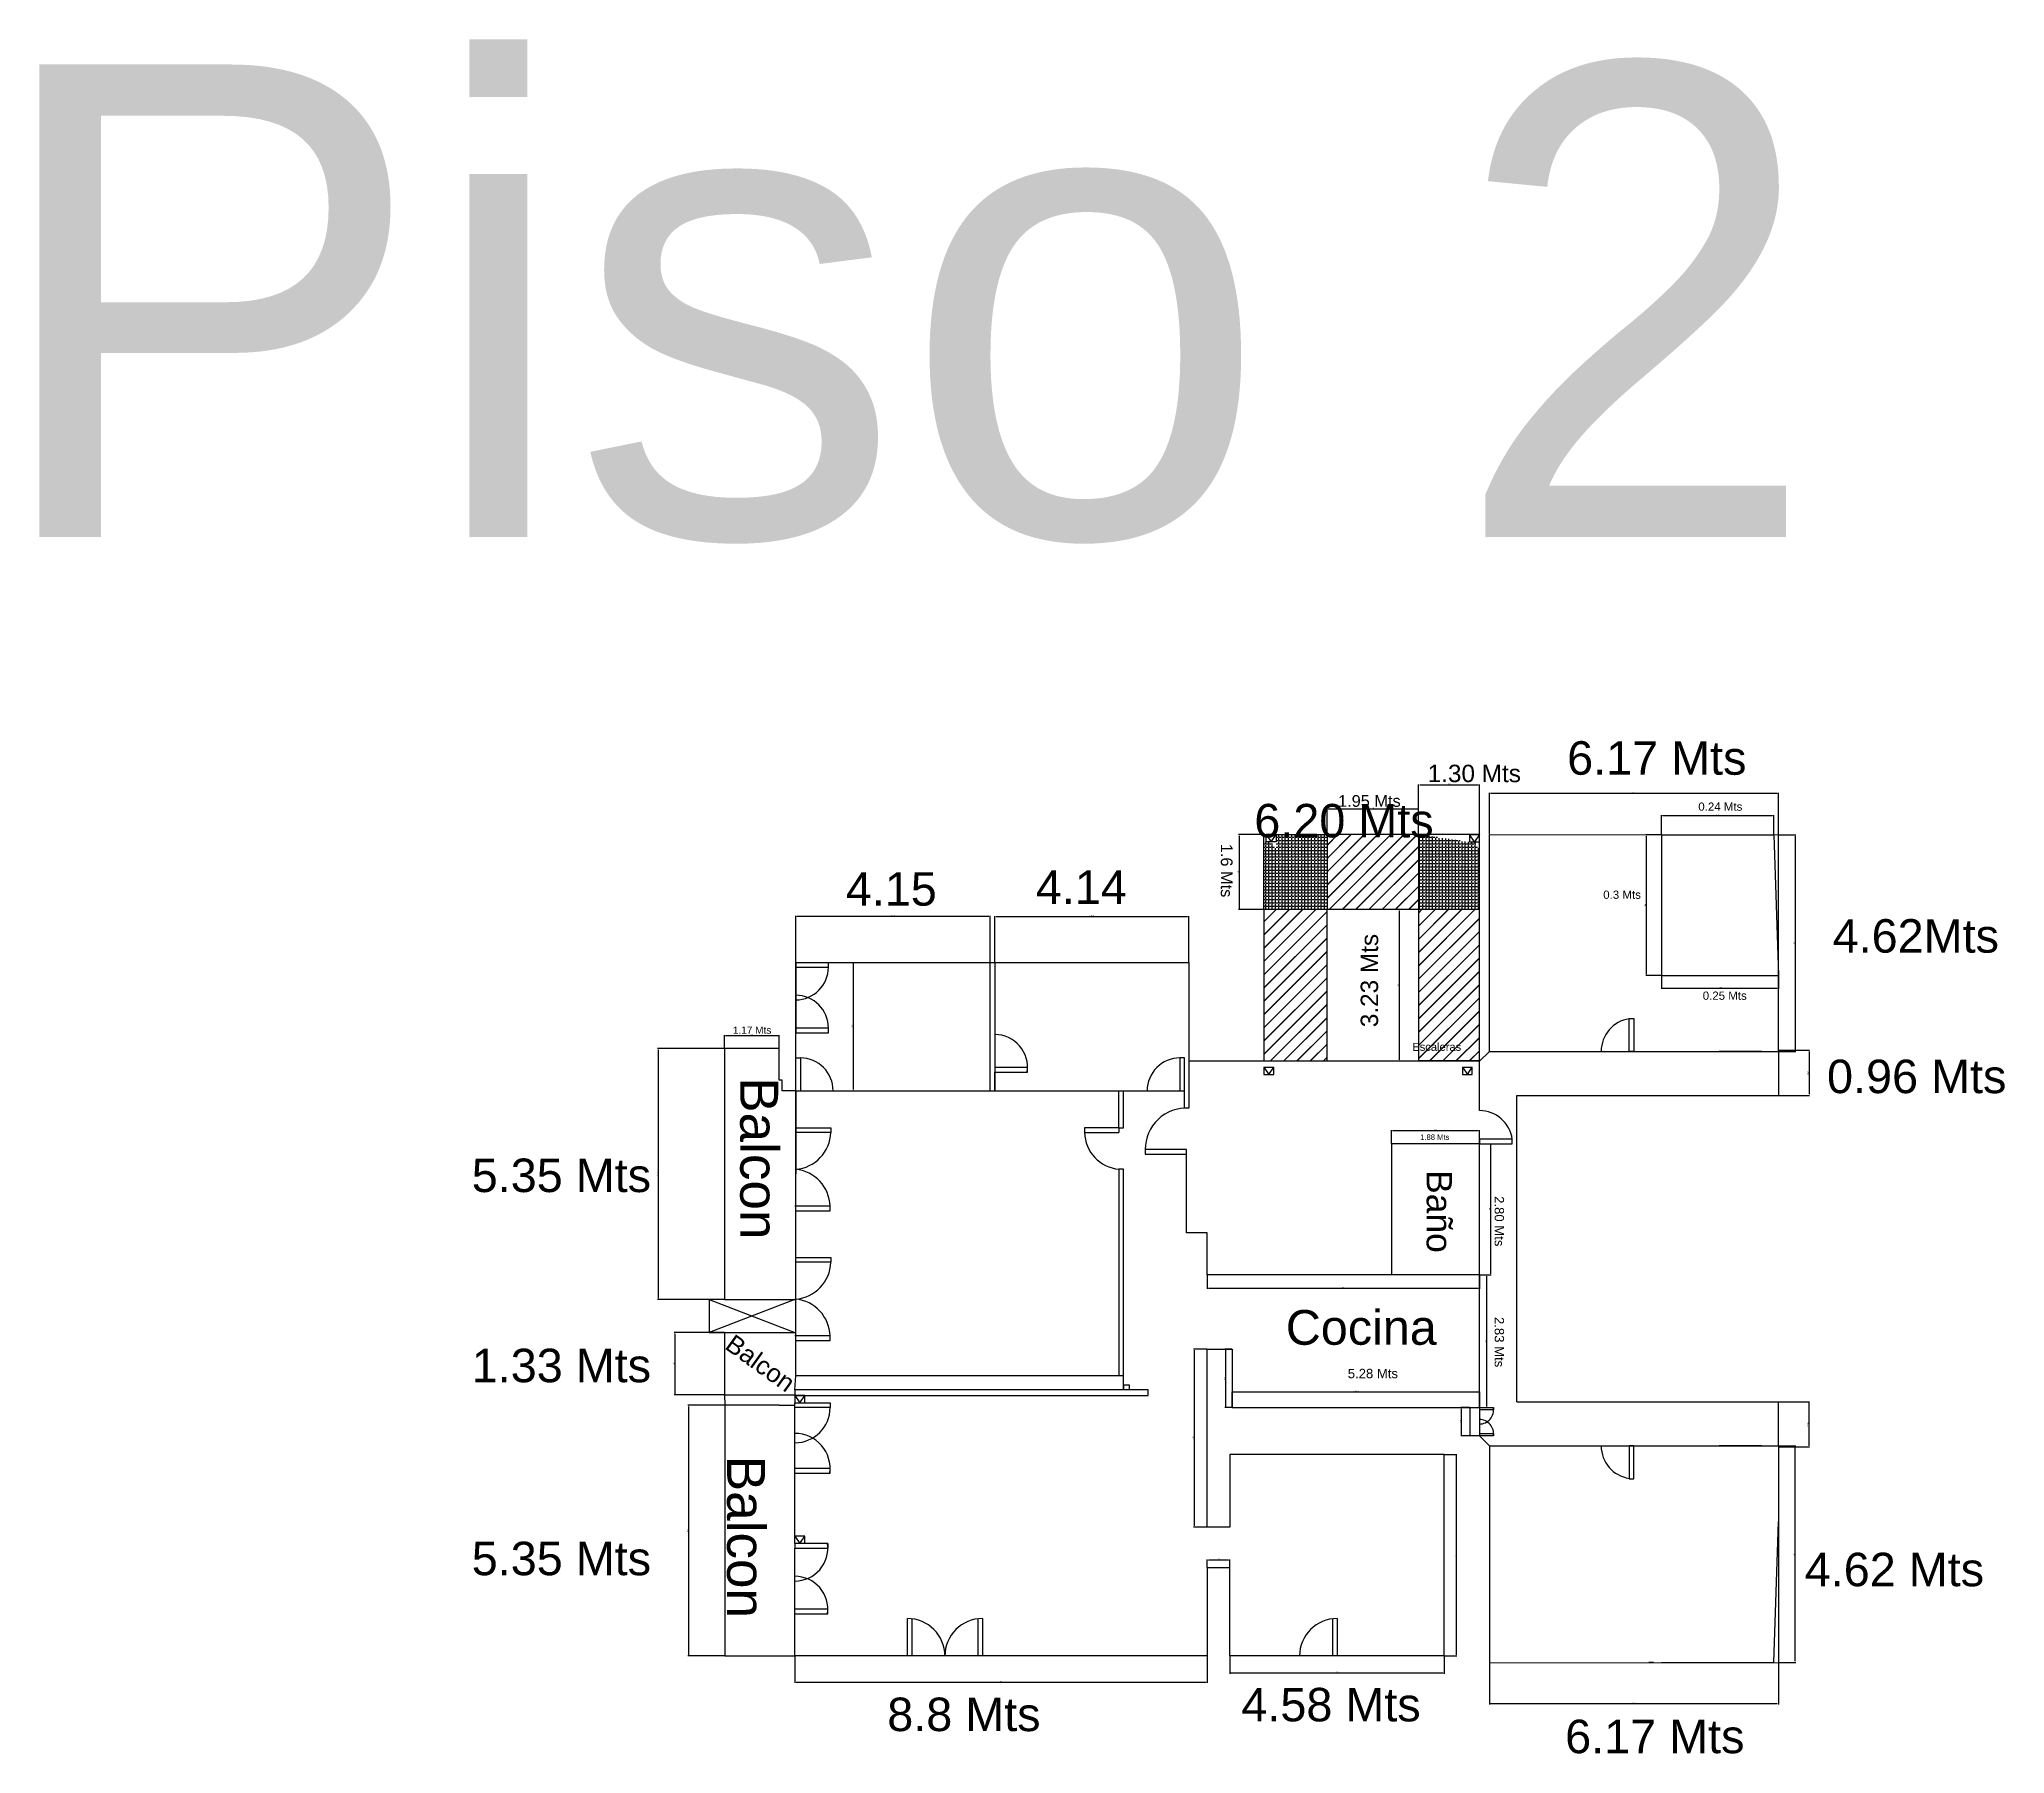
# Model space of a CAD drawing. Header units: millimetres. Extents: x 4980 to 36158, y 679 to 26062.
# Drawn here: x 26080 to 30275, y 1703 to 5361 of the extents above; entities that cross this region are included whole.
import ezdxf

# ---------------------------------------------------------------- set-up
doc = ezdxf.new("R2010")
doc.units = ezdxf.units.MM
doc.styles.get("Standard").update_dxf_attribs({"font": 'arial.ttf'})
doc.dimstyles.new('ISO-25', dxfattribs={"dimtxt": 2.5, "dimasz": 2.5, "dimexe": 1.25, "dimexo": 0.625, "dimtad": 1, "dimtxsty": 'Standard', "dimcen": 2.5, "dimadec": 0, "dimazin": 0, "dimtfac": 1, "dimtmove": 0, "dimatfit": 3, "dimfxl": 1, "dimarcsym": 0})

# ---------------------------------------------------------------- blocks, each defined once
blk = doc.blocks.new('*D19')
at = {"color": 0, "lineweight": -2, "transparency": 16777216}
for p, q in [((27541.7, 3207.4), (27399.6, 3207.4)), ((27400.8, 3204.9), (27400.8, 2674.9)), ((27541.7, 2672.4), (27399.6, 2672.4))]:
    blk.add_line(p, q, dxfattribs=at)
at = {"color": 0, "transparency": 16777216}
for points in [[(27400.4, 3204.9), (27401.3, 3204.9), (27400.8, 3207.4)], [(27400.4, 2674.9), (27401.3, 2674.9), (27400.8, 2672.4)]]:
    blk.add_solid(points, dxfattribs=at)
at = {"layer": 'Defpoints', "color": 0, "transparency": 16777216}
for p in [(27542.3, 3207.4), (27400.8, 2672.4), (27542.3, 2672.4)]:
    blk.add_point(p, dxfattribs=at)
at = {"color": 0, "transparency": 16777216, "insert": (27398.9, 2939.9), "char_height": 2.5, "attachment_point": 5, "rotation": 90}
blk.add_mtext('535', dxfattribs=at)
blk = doc.blocks.new('*D24')
at = {"color": 0, "lineweight": -2, "transparency": 16777216}
for p, q in [((29792.8, 3663.6), (29829.3, 3663.6)), ((29828.1, 3661.1), (29828.1, 3204.1)), ((29792.8, 3201.6), (29829.3, 3201.6))]:
    blk.add_line(p, q, dxfattribs=at)
at = {"color": 0, "transparency": 16777216}
for points in [[(29827.7, 3661.1), (29828.5, 3661.1), (29828.1, 3663.6)], [(29827.7, 3204.1), (29828.5, 3204.1), (29828.1, 3201.6)]]:
    blk.add_solid(points, dxfattribs=at)
at = {"layer": 'Defpoints', "color": 0, "transparency": 16777216}
for p in [(29792.2, 3663.6), (29792.2, 3201.6), (29828.1, 3201.6)]:
    blk.add_point(p, dxfattribs=at)
at = {"color": 0, "transparency": 16777216, "insert": (29826.2, 3432.6), "char_height": 2.5, "attachment_point": 5, "rotation": 90}
blk.add_mtext('462', dxfattribs=at)
blk = doc.blocks.new('*D25')
at = {"color": 0, "lineweight": -2, "transparency": 16777216}
for p, q in [((29792.8, 3203.9), (29858.7, 3203.9)), ((29857.5, 3201.4), (29857.5, 3109.9)), ((29792.8, 3107.4), (29858.7, 3107.4))]:
    blk.add_line(p, q, dxfattribs=at)
at = {"color": 0, "transparency": 16777216}
for points in [[(29857.1, 3201.4), (29857.9, 3201.4), (29857.5, 3203.9)], [(29857.1, 3109.9), (29857.9, 3109.9), (29857.5, 3107.4)]]:
    blk.add_solid(points, dxfattribs=at)
at = {"layer": 'Defpoints', "color": 0, "transparency": 16777216}
for p in [(29792.2, 3203.9), (29792.2, 3107.4), (29857.5, 3107.4)]:
    blk.add_point(p, dxfattribs=at)
at = {"color": 0, "transparency": 16777216, "insert": (29855.3, 3155.6), "char_height": 2.5, "attachment_point": 5, "rotation": 90}
blk.add_mtext('96,45', dxfattribs=at)
blk = doc.blocks.new('*D26')
at = {"color": 0, "lineweight": -2, "transparency": 16777216}
for p, q in [((29175.2, 3664.9), (29175.2, 3753.4)), ((29789.7, 3752.1), (29177.7, 3752.1)), ((29792.2, 3664.3), (29792.2, 3753.4))]:
    blk.add_line(p, q, dxfattribs=at)
at = {"color": 0, "transparency": 16777216}
for points in [[(29177.7, 3752.5), (29177.7, 3751.7), (29175.2, 3752.1)], [(29789.7, 3752.5), (29789.7, 3751.7), (29792.2, 3752.1)]]:
    blk.add_solid(points, dxfattribs=at)
at = {"layer": 'Defpoints', "color": 0, "transparency": 16777216}
for p in [(29175.2, 3752.1), (29175.2, 3664.3), (29792.2, 3663.6)]:
    blk.add_point(p, dxfattribs=at)
at = {"color": 0, "transparency": 16777216, "insert": (29483.7, 3754), "char_height": 2.5, "attachment_point": 5}
blk.add_mtext('617', dxfattribs=at)
blk = doc.blocks.new('*D27')
at = {"color": 0, "lineweight": -2, "transparency": 16777216}
for p, q in [((29542.2, 3664.3), (29542.2, 3705.5)), ((29779.7, 3704.2), (29544.7, 3704.2)), ((29782.2, 3664.3), (29782.2, 3705.5))]:
    blk.add_line(p, q, dxfattribs=at)
at = {"color": 0, "transparency": 16777216}
for points in [[(29544.7, 3704.6), (29544.7, 3703.8), (29542.2, 3704.2)], [(29779.7, 3704.6), (29779.7, 3703.8), (29782.2, 3704.2)]]:
    blk.add_solid(points, dxfattribs=at)
at = {"layer": 'Defpoints', "color": 0, "transparency": 16777216}
for p in [(29542.2, 3704.2), (29542.2, 3663.6), (29782.2, 3663.6)]:
    blk.add_point(p, dxfattribs=at)
at = {"color": 0, "transparency": 16777216, "insert": (29662.2, 3706.1), "char_height": 2.5, "attachment_point": 5}
blk.add_mtext('240', dxfattribs=at)
blk = doc.blocks.new('*D28')
at = {"color": 0, "lineweight": -2, "transparency": 16777216}
for p, q in [((29542.2, 3363), (29542.2, 3334.8)), ((29792.2, 3363), (29792.2, 3334.8)), ((29789.7, 3336), (29544.7, 3336))]:
    blk.add_line(p, q, dxfattribs=at)
at = {"color": 0, "transparency": 16777216}
for points in [[(29544.7, 3336.4), (29544.7, 3335.6), (29542.2, 3336)], [(29789.7, 3336.4), (29789.7, 3335.6), (29792.2, 3336)]]:
    blk.add_solid(points, dxfattribs=at)
at = {"layer": 'Defpoints', "color": 0, "transparency": 16777216}
for p in [(29542.2, 3363.6), (29792.2, 3363.6), (29542.2, 3336)]:
    blk.add_point(p, dxfattribs=at)
at = {"color": 0, "transparency": 16777216, "insert": (29667.2, 3337.9), "char_height": 2.5, "attachment_point": 5}
blk.add_mtext('250', dxfattribs=at)
blk = doc.blocks.new('*D34')
at = {"color": 0, "lineweight": -2, "transparency": 16777216}
for p, q in [((29792.8, 2359.7), (29829.3, 2359.7)), ((29828.1, 1900.2), (29828.1, 2357.2)), ((29792.8, 1897.7), (29829.3, 1897.7))]:
    blk.add_line(p, q, dxfattribs=at)
at = {"color": 0, "transparency": 16777216}
for points in [[(29827.7, 2357.2), (29828.5, 2357.2), (29828.1, 2359.7)], [(29827.7, 1900.2), (29828.5, 1900.2), (29828.1, 1897.7)]]:
    blk.add_solid(points, dxfattribs=at)
at = {"layer": 'Defpoints', "color": 0, "transparency": 16777216}
for p in [(29792.2, 2359.7), (29828.1, 2359.7), (29792.2, 1897.7)]:
    blk.add_point(p, dxfattribs=at)
at = {"color": 0, "transparency": 16777216, "insert": (29826.2, 2128.7), "char_height": 2.5, "attachment_point": 5, "rotation": 90}
blk.add_mtext('462', dxfattribs=at)
blk = doc.blocks.new('*D35')
at = {"color": 0, "lineweight": -2, "transparency": 16777216}
for p, q in [((29792.8, 2453.9), (29858.7, 2453.9)), ((29857.5, 2360), (29857.5, 2451.4)), ((29792.8, 2357.5), (29858.7, 2357.5))]:
    blk.add_line(p, q, dxfattribs=at)
at = {"color": 0, "transparency": 16777216}
for points in [[(29857.1, 2451.4), (29857.9, 2451.4), (29857.5, 2453.9)], [(29857.1, 2360), (29857.9, 2360), (29857.5, 2357.5)]]:
    blk.add_solid(points, dxfattribs=at)
at = {"layer": 'Defpoints', "color": 0, "transparency": 16777216}
for p in [(29792.2, 2453.9), (29857.5, 2453.9), (29792.2, 2357.5)]:
    blk.add_point(p, dxfattribs=at)
at = {"color": 0, "transparency": 16777216, "insert": (29855.3, 2405.7), "char_height": 2.5, "attachment_point": 5, "rotation": 90}
blk.add_mtext('96,45', dxfattribs=at)
blk = doc.blocks.new('*D33')
at = {"color": 0, "lineweight": -2, "transparency": 16777216}
for p, q in [((29175.2, 1896.5), (29175.2, 1808)), ((29792.2, 1897.1), (29792.2, 1808)), ((29789.7, 1809.3), (29177.7, 1809.3))]:
    blk.add_line(p, q, dxfattribs=at)
at = {"color": 0, "transparency": 16777216}
for points in [[(29177.7, 1809.7), (29177.7, 1808.8), (29175.2, 1809.3)], [(29789.7, 1809.7), (29789.7, 1808.8), (29792.2, 1809.3)]]:
    blk.add_solid(points, dxfattribs=at)
at = {"layer": 'Defpoints', "color": 0, "transparency": 16777216}
for p in [(29175.2, 1897.1), (29792.2, 1897.7), (29175.2, 1809.3)]:
    blk.add_point(p, dxfattribs=at)
at = {"color": 0, "transparency": 16777216, "insert": (29483.7, 1811.2), "char_height": 2.5, "attachment_point": 5}
blk.add_mtext('617', dxfattribs=at)
blk = doc.blocks.new('*D36')
at = {"color": 0, "lineweight": -2, "transparency": 16777216}
for p, q in [((29133.3, 2441.4), (29114.4, 2441.4)), ((29115.7, 2383.4), (29115.7, 2438.9)), ((29133.3, 2380.9), (29114.4, 2380.9))]:
    blk.add_line(p, q, dxfattribs=at)
at = {"color": 0, "transparency": 16777216}
for points in [[(29115.3, 2438.9), (29116.1, 2438.9), (29115.7, 2441.4)], [(29115.3, 2383.4), (29116.1, 2383.4), (29115.7, 2380.9)]]:
    blk.add_solid(points, dxfattribs=at)
at = {"layer": 'Defpoints', "color": 0, "transparency": 16777216}
for p in [(29115.7, 2441.4), (29134, 2441.4), (29134, 2380.9)]:
    blk.add_point(p, dxfattribs=at)
at = {"color": 0, "transparency": 16777216, "insert": (29113.6, 2411.2), "char_height": 2.5, "attachment_point": 5, "rotation": 90}
blk.add_mtext('60,47', dxfattribs=at)
blk = doc.blocks.new('*D37')
at = {"color": 0, "lineweight": -2, "transparency": 16777216}
for p, q in [((29154.6, 3004.4), (29179.1, 3004.4)), ((29177.8, 3001.9), (29177.8, 2726.9)), ((29154.6, 2724.4), (29179.1, 2724.4))]:
    blk.add_line(p, q, dxfattribs=at)
at = {"color": 0, "transparency": 16777216}
for points in [[(29177.4, 3001.9), (29178.3, 3001.9), (29177.8, 3004.4)], [(29177.4, 2726.9), (29178.3, 2726.9), (29177.8, 2724.4)]]:
    blk.add_solid(points, dxfattribs=at)
at = {"layer": 'Defpoints', "color": 0, "transparency": 16777216}
for p in [(29154, 3004.4), (29154, 2724.4), (29177.8, 2724.4)]:
    blk.add_point(p, dxfattribs=at)
at = {"color": 0, "transparency": 16777216, "insert": (29175.9, 2864.4), "char_height": 2.5, "attachment_point": 5, "rotation": 90}
blk.add_mtext('280', dxfattribs=at)
blk = doc.blocks.new('*D38')
at = {"color": 0, "lineweight": -2, "transparency": 16777216}
for p, q in [((28966, 3005), (28966, 3033.6)), ((29151.5, 3032.3), (28968.5, 3032.3)), ((29154, 3005), (29154, 3033.6))]:
    blk.add_line(p, q, dxfattribs=at)
at = {"color": 0, "transparency": 16777216}
for points in [[(28968.5, 3032.7), (28968.5, 3031.9), (28966, 3032.3)], [(29151.5, 3032.7), (29151.5, 3031.9), (29154, 3032.3)]]:
    blk.add_solid(points, dxfattribs=at)
at = {"layer": 'Defpoints', "color": 0, "transparency": 16777216}
for p in [(28966, 3032.3), (28966, 3004.4), (29154, 3004.4)]:
    blk.add_point(p, dxfattribs=at)
at = {"color": 0, "transparency": 16777216, "insert": (29060, 3034.2), "char_height": 2.5, "attachment_point": 5}
blk.add_mtext('188', dxfattribs=at)
blk = doc.blocks.new('*D39')
at = {"color": 0, "lineweight": -2, "transparency": 16777216}
for p, q in [((29154.6, 2724.4), (29170.2, 2724.4)), ((29169, 2721.9), (29169, 2443.9)), ((29154.6, 2441.4), (29170.2, 2441.4))]:
    blk.add_line(p, q, dxfattribs=at)
at = {"color": 0, "transparency": 16777216}
for points in [[(29168.6, 2721.9), (29169.4, 2721.9), (29169, 2724.4)], [(29168.6, 2443.9), (29169.4, 2443.9), (29169, 2441.4)]]:
    blk.add_solid(points, dxfattribs=at)
at = {"layer": 'Defpoints', "color": 0, "transparency": 16777216}
for p in [(29154, 2724.4), (29154, 2441.4), (29169, 2441.4)]:
    blk.add_point(p, dxfattribs=at)
at = {"color": 0, "transparency": 16777216, "insert": (29167.1, 2582.9), "char_height": 2.5, "attachment_point": 5, "rotation": 90}
blk.add_mtext('283', dxfattribs=at)
blk = doc.blocks.new('*D40')
at = {"color": 0, "lineweight": -2, "transparency": 16777216}
for p, q in [((28573, 2723.8), (28573, 2694.5)), ((29151.5, 2695.7), (28575.5, 2695.7)), ((29154, 2723.8), (29154, 2694.5))]:
    blk.add_line(p, q, dxfattribs=at)
at = {"color": 0, "transparency": 16777216}
for points in [[(28575.5, 2696.2), (28575.5, 2695.3), (28573, 2695.7)], [(29151.5, 2696.2), (29151.5, 2695.3), (29154, 2695.7)]]:
    blk.add_solid(points, dxfattribs=at)
at = {"layer": 'Defpoints', "color": 0, "transparency": 16777216}
for p in [(28573, 2724.4), (28573, 2695.7), (29154, 2724.4)]:
    blk.add_point(p, dxfattribs=at)
at = {"color": 0, "transparency": 16777216, "insert": (28863.5, 2697.6), "char_height": 2.5, "attachment_point": 5}
blk.add_mtext('581', dxfattribs=at)
blk = doc.blocks.new('*D41')
at = {"color": 0, "lineweight": -2, "transparency": 16777216}
for p, q in [((28626, 2442), (28626, 2475.3)), ((29154.6, 2442), (29154.6, 2475.3)), ((29152.1, 2474), (28628.5, 2474))]:
    blk.add_line(p, q, dxfattribs=at)
at = {"color": 0, "transparency": 16777216}
for points in [[(28628.5, 2474.4), (28628.5, 2473.6), (28626, 2474)], [(29152.1, 2474.4), (29152.1, 2473.6), (29154.6, 2474)]]:
    blk.add_solid(points, dxfattribs=at)
at = {"layer": 'Defpoints', "color": 0, "transparency": 16777216}
for p in [(28626, 2474), (28626, 2441.4), (29154.6, 2441.4)]:
    blk.add_point(p, dxfattribs=at)
at = {"color": 0, "transparency": 16777216, "insert": (28890.3, 2476.1), "char_height": 2.5, "attachment_point": 5}
blk.add_mtext('528,63', dxfattribs=at)
blk = doc.blocks.new('*D42')
at = {"color": 0, "lineweight": -2, "transparency": 16777216}
for p, q in [((28625.3, 2566.4), (28610.5, 2566.4)), ((28611.8, 2563.9), (28611.8, 2443.9)), ((28625.3, 2441.4), (28610.5, 2441.4))]:
    blk.add_line(p, q, dxfattribs=at)
at = {"color": 0, "transparency": 16777216}
for points in [[(28611.3, 2563.9), (28612.2, 2563.9), (28611.8, 2566.4)], [(28611.3, 2443.9), (28612.2, 2443.9), (28611.8, 2441.4)]]:
    blk.add_solid(points, dxfattribs=at)
at = {"layer": 'Defpoints', "color": 0, "transparency": 16777216}
for p in [(28626, 2566.4), (28611.8, 2441.4), (28626, 2441.4)]:
    blk.add_point(p, dxfattribs=at)
at = {"color": 0, "transparency": 16777216, "insert": (28609.9, 2503.9), "char_height": 2.5, "attachment_point": 5, "rotation": 90}
blk.add_mtext('125', dxfattribs=at)
blk = doc.blocks.new('*D43')
at = {"color": 0, "lineweight": -2, "transparency": 16777216}
for p, q in [((28572.3, 2566.4), (28543.4, 2566.4)), ((28544.7, 2563.9), (28544.7, 2188.9)), ((28572.3, 2186.4), (28543.4, 2186.4))]:
    blk.add_line(p, q, dxfattribs=at)
at = {"color": 0, "transparency": 16777216}
for points in [[(28544.2, 2563.9), (28545.1, 2563.9), (28544.7, 2566.4)], [(28544.2, 2188.9), (28545.1, 2188.9), (28544.7, 2186.4)]]:
    blk.add_solid(points, dxfattribs=at)
at = {"layer": 'Defpoints', "color": 0, "transparency": 16777216}
for p in [(28573, 2566.4), (28544.7, 2186.4), (28573, 2186.4)]:
    blk.add_point(p, dxfattribs=at)
at = {"color": 0, "transparency": 16777216, "insert": (28542.8, 2376.4), "char_height": 2.5, "attachment_point": 5, "rotation": 90}
blk.add_mtext('380', dxfattribs=at)
blk = doc.blocks.new('*D44')
at = {"color": 0, "lineweight": -2, "transparency": 16777216}
for p, q in [((28573, 2100), (28573, 2117)), ((28618.5, 2115.8), (28575.5, 2115.8)), ((28621, 2100), (28621, 2117))]:
    blk.add_line(p, q, dxfattribs=at)
at = {"color": 0, "transparency": 16777216}
for points in [[(28575.5, 2116.2), (28575.5, 2115.4), (28573, 2115.8)], [(28618.5, 2116.2), (28618.5, 2115.4), (28621, 2115.8)]]:
    blk.add_solid(points, dxfattribs=at)
at = {"layer": 'Defpoints', "color": 0, "transparency": 16777216}
for p in [(28573, 2115.8), (28573, 2099.4), (28621, 2099.4)]:
    blk.add_point(p, dxfattribs=at)
at = {"color": 0, "transparency": 16777216, "insert": (28597, 2117.7), "char_height": 2.5, "attachment_point": 5}
blk.add_mtext('48', dxfattribs=at)
blk = doc.blocks.new('*D45')
at = {"color": 0, "lineweight": -2, "transparency": 16777216}
for p, q in [((29079.6, 2341.4), (29105.9, 2341.4)), ((29104.6, 2338.9), (29104.6, 1913.9)), ((29079.6, 1911.4), (29105.9, 1911.4))]:
    blk.add_line(p, q, dxfattribs=at)
at = {"color": 0, "transparency": 16777216}
for points in [[(29104.2, 2338.9), (29105.1, 2338.9), (29104.6, 2341.4)], [(29104.2, 1913.9), (29105.1, 1913.9), (29104.6, 1911.4)]]:
    blk.add_solid(points, dxfattribs=at)
at = {"layer": 'Defpoints', "color": 0, "transparency": 16777216}
for p in [(29079, 2341.4), (29079, 1911.4), (29104.6, 1911.4)]:
    blk.add_point(p, dxfattribs=at)
at = {"color": 0, "transparency": 16777216, "insert": (29102.7, 2126.4), "char_height": 2.5, "attachment_point": 5, "rotation": 90}
blk.add_mtext('430', dxfattribs=at)
blk = doc.blocks.new('*D46')
at = {"color": 0, "lineweight": -2, "transparency": 16777216}
for p, q in [((28621, 1910.8), (28621, 1873.2)), ((29079, 1910.8), (29079, 1873.2)), ((29076.5, 1874.5), (28623.5, 1874.5))]:
    blk.add_line(p, q, dxfattribs=at)
at = {"color": 0, "transparency": 16777216}
for points in [[(28623.5, 1874.9), (28623.5, 1874), (28621, 1874.5)], [(29076.5, 1874.9), (29076.5, 1874), (29079, 1874.5)]]:
    blk.add_solid(points, dxfattribs=at)
at = {"layer": 'Defpoints', "color": 0, "transparency": 16777216}
for p in [(28621, 1911.4), (29079, 1911.4), (28621, 1874.5)]:
    blk.add_point(p, dxfattribs=at)
at = {"color": 0, "transparency": 16777216, "insert": (28850, 1876.4), "char_height": 2.5, "attachment_point": 5}
blk.add_mtext('458', dxfattribs=at)
blk = doc.blocks.new('*D49')
at = {"color": 0, "lineweight": -2, "transparency": 16777216}
for p, q in [((27542.3, 2601.4), (27435.1, 2601.4)), ((27436.4, 2598.9), (27436.4, 2470.9)), ((27542.3, 2468.4), (27435.1, 2468.4))]:
    blk.add_line(p, q, dxfattribs=at)
at = {"color": 0, "transparency": 16777216}
for points in [[(27436, 2598.9), (27436.8, 2598.9), (27436.4, 2601.4)], [(27436, 2470.9), (27436.8, 2470.9), (27436.4, 2468.4)]]:
    blk.add_solid(points, dxfattribs=at)
at = {"layer": 'Defpoints', "color": 0, "transparency": 16777216}
for p in [(27543, 2601.4), (27436.4, 2468.4), (27543, 2468.4)]:
    blk.add_point(p, dxfattribs=at)
at = {"color": 0, "transparency": 16777216, "insert": (27434.5, 2534.9), "char_height": 2.5, "attachment_point": 5, "rotation": 90}
blk.add_mtext('133', dxfattribs=at)
blk = doc.blocks.new('*D50')
at = {"color": 0, "lineweight": -2, "transparency": 16777216}
for p, q in [((27542.3, 2446.4), (27464.4, 2446.4)), ((27465.7, 2443.9), (27465.7, 1913.9)), ((27542.3, 1911.4), (27464.4, 1911.4))]:
    blk.add_line(p, q, dxfattribs=at)
at = {"color": 0, "transparency": 16777216}
for points in [[(27465.3, 2443.9), (27466.1, 2443.9), (27465.7, 2446.4)], [(27465.3, 1913.9), (27466.1, 1913.9), (27465.7, 1911.4)]]:
    blk.add_solid(points, dxfattribs=at)
at = {"layer": 'Defpoints', "color": 0, "transparency": 16777216}
for p in [(27543, 2446.4), (27465.7, 1911.4), (27543, 1911.4)]:
    blk.add_point(p, dxfattribs=at)
at = {"color": 0, "transparency": 16777216, "insert": (27463.8, 2178.9), "char_height": 2.5, "attachment_point": 5, "rotation": 90}
blk.add_mtext('535', dxfattribs=at)
blk = doc.blocks.new('*D51')
at = {"color": 0, "lineweight": -2, "transparency": 16777216}
for p, q in [((27693, 1910.8), (27693, 1853.8)), ((28573, 1910.8), (28573, 1853.8)), ((28570.5, 1855.1), (27695.5, 1855.1))]:
    blk.add_line(p, q, dxfattribs=at)
at = {"color": 0, "transparency": 16777216}
for points in [[(27695.5, 1855.5), (27695.5, 1854.7), (27693, 1855.1)], [(28570.5, 1855.5), (28570.5, 1854.7), (28573, 1855.1)]]:
    blk.add_solid(points, dxfattribs=at)
at = {"layer": 'Defpoints', "color": 0, "transparency": 16777216}
for p in [(27693, 1911.4), (28573, 1911.4), (27693, 1855.1)]:
    blk.add_point(p, dxfattribs=at)
at = {"color": 0, "transparency": 16777216, "insert": (28133, 1857), "char_height": 2.5, "attachment_point": 5}
blk.add_mtext('880', dxfattribs=at)
blk = doc.blocks.new('*D52')
at = {"color": 0, "lineweight": -2, "transparency": 16777216}
for p, q in [((28119.6, 3392), (28119.6, 3489.9)), ((28531, 3488.6), (28122.1, 3488.6)), ((28533.5, 3392), (28533.5, 3489.9))]:
    blk.add_line(p, q, dxfattribs=at)
at = {"color": 0, "transparency": 16777216}
for points in [[(28122.1, 3489.1), (28122.1, 3488.2), (28119.6, 3488.6)], [(28531, 3489.1), (28531, 3488.2), (28533.5, 3488.6)]]:
    blk.add_solid(points, dxfattribs=at)
at = {"layer": 'Defpoints', "color": 0, "transparency": 16777216}
for p in [(28119.6, 3488.6), (28119.6, 3391.4), (28533.5, 3391.4)]:
    blk.add_point(p, dxfattribs=at)
at = {"color": 0, "transparency": 16777216, "insert": (28326.5, 3490.8), "char_height": 2.5, "attachment_point": 5}
blk.add_mtext('413,9', dxfattribs=at)
blk = doc.blocks.new('*D53')
at = {"color": 0, "lineweight": -2, "transparency": 16777216}
for p, q in [((27694.5, 3392), (27694.5, 3490.5)), ((28107.1, 3489.2), (27697, 3489.2)), ((28109.6, 3392), (28109.6, 3490.5))]:
    blk.add_line(p, q, dxfattribs=at)
at = {"color": 0, "transparency": 16777216}
for points in [[(27697, 3489.6), (27697, 3488.8), (27694.5, 3489.2)], [(28107.1, 3489.6), (28107.1, 3488.8), (28109.6, 3489.2)]]:
    blk.add_solid(points, dxfattribs=at)
at = {"layer": 'Defpoints', "color": 0, "transparency": 16777216}
for p in [(27694.5, 3489.2), (27694.5, 3391.4), (28109.6, 3391.4)]:
    blk.add_point(p, dxfattribs=at)
at = {"color": 0, "transparency": 16777216, "insert": (27902, 3491.4), "char_height": 2.5, "attachment_point": 5}
blk.add_mtext('415,1', dxfattribs=at)
blk = doc.blocks.new('*D54')
at = {"color": 0, "lineweight": -2, "transparency": 16777216}
for p, q in [((27542.3, 3208), (27542.3, 3235.9)), ((27656.8, 3234.7), (27544.8, 3234.7)), ((27659.3, 3208), (27659.3, 3235.9))]:
    blk.add_line(p, q, dxfattribs=at)
at = {"color": 0, "transparency": 16777216}
for points in [[(27544.8, 3235.1), (27544.8, 3234.2), (27542.3, 3234.7)], [(27656.8, 3235.1), (27656.8, 3234.2), (27659.3, 3234.7)]]:
    blk.add_solid(points, dxfattribs=at)
at = {"layer": 'Defpoints', "color": 0, "transparency": 16777216}
for p in [(27542.3, 3234.7), (27542.3, 3207.4), (27659.3, 3207.4)]:
    blk.add_point(p, dxfattribs=at)
at = {"color": 0, "transparency": 16777216, "insert": (27600.8, 3236.5), "char_height": 2.5, "attachment_point": 5}
blk.add_mtext('117', dxfattribs=at)
blk = doc.blocks.new('*D55')
at = {"color": 0, "lineweight": -2, "transparency": 16777216}
for p, q in [((27695.1, 3391.4), (27818.5, 3391.4)), ((27817.2, 3388.9), (27817.2, 3119.9)), ((27695.1, 3117.4), (27818.5, 3117.4))]:
    blk.add_line(p, q, dxfattribs=at)
at = {"color": 0, "transparency": 16777216}
for points in [[(27816.8, 3388.9), (27817.7, 3388.9), (27817.2, 3391.4)], [(27816.8, 3119.9), (27817.7, 3119.9), (27817.2, 3117.4)]]:
    blk.add_solid(points, dxfattribs=at)
at = {"layer": 'Defpoints', "color": 0, "transparency": 16777216}
for p in [(27694.5, 3391.4), (27694.5, 3117.4), (27817.2, 3117.4)]:
    blk.add_point(p, dxfattribs=at)
at = {"color": 0, "transparency": 16777216, "insert": (27815.4, 3254.4), "char_height": 2.5, "attachment_point": 5, "rotation": 90}
blk.add_mtext('274', dxfattribs=at)
blk = doc.blocks.new('*D61')
at = {"color": 0, "lineweight": -2, "transparency": 16777216}
for p, q in [((29541.6, 3663.6), (29508.8, 3663.6)), ((29510, 3661.1), (29510, 3366.1)), ((29541.6, 3363.6), (29508.8, 3363.6))]:
    blk.add_line(p, q, dxfattribs=at)
at = {"color": 0, "transparency": 16777216}
for points in [[(29509.6, 3661.1), (29510.5, 3661.1), (29510, 3663.6)], [(29509.6, 3366.1), (29510.5, 3366.1), (29510, 3363.6)]]:
    blk.add_solid(points, dxfattribs=at)
at = {"layer": 'Defpoints', "color": 0, "transparency": 16777216}
for p in [(29542.2, 3663.6), (29510, 3363.6), (29542.2, 3363.6)]:
    blk.add_point(p, dxfattribs=at)
at = {"color": 0, "transparency": 16777216, "insert": (29508.1, 3513.6), "char_height": 2.5, "attachment_point": 5, "rotation": 90}
blk.add_mtext('300', dxfattribs=at)
blk = doc.blocks.new('*D89')
at = {"color": 0, "lineweight": -2, "transparency": 16777216}
for p, q in [((28829, 3664.7), (28829, 3719.4)), ((29021.5, 3718.2), (28831.5, 3718.2)), ((29024, 3664.7), (29024, 3719.4))]:
    blk.add_line(p, q, dxfattribs=at)
at = {"color": 0, "transparency": 16777216}
for points in [[(28831.5, 3718.6), (28831.5, 3717.8), (28829, 3718.2)], [(29021.5, 3718.6), (29021.5, 3717.8), (29024, 3718.2)]]:
    blk.add_solid(points, dxfattribs=at)
at = {"layer": 'Defpoints', "color": 0, "transparency": 16777216}
for p in [(28829, 3718.2), (28829, 3664), (29024, 3664)]:
    blk.add_point(p, dxfattribs=at)
at = {"color": 0, "transparency": 16777216, "insert": (28926.5, 3720.1), "char_height": 2.5, "attachment_point": 5}
blk.add_mtext('195', dxfattribs=at)
blk = doc.blocks.new('*D90')
at = {"color": 0, "lineweight": -2, "transparency": 16777216}
for p, q in [((29024, 3665.3), (29024, 3771.2)), ((29026.5, 3770), (29151.5, 3770)), ((29154, 3664.7), (29154, 3771.2))]:
    blk.add_line(p, q, dxfattribs=at)
at = {"color": 0, "transparency": 16777216}
for points in [[(29026.5, 3770.4), (29026.5, 3769.6), (29024, 3770)], [(29151.5, 3770.4), (29151.5, 3769.6), (29154, 3770)]]:
    blk.add_solid(points, dxfattribs=at)
at = {"layer": 'Defpoints', "color": 0, "transparency": 16777216}
for p in [(29154, 3770), (29024, 3664.7), (29154, 3664)]:
    blk.add_point(p, dxfattribs=at)
at = {"color": 0, "transparency": 16777216, "insert": (29089, 3771.9), "char_height": 2.5, "attachment_point": 5}
blk.add_mtext('130', dxfattribs=at)
blk = doc.blocks.new('*D91')
at = {"color": 0, "lineweight": -2, "transparency": 16777216}
for p, q in [((28693.3, 3664), (28639.7, 3664)), ((28641, 3661.5), (28641, 3506.5)), ((28693.3, 3504), (28639.7, 3504))]:
    blk.add_line(p, q, dxfattribs=at)
at = {"color": 0, "transparency": 16777216}
for points in [[(28640.6, 3661.5), (28641.4, 3661.5), (28641, 3664)], [(28640.6, 3506.5), (28641.4, 3506.5), (28641, 3504)]]:
    blk.add_solid(points, dxfattribs=at)
at = {"layer": 'Defpoints', "color": 0, "transparency": 16777216}
for p in [(28694, 3664), (28641, 3504), (28694, 3504)]:
    blk.add_point(p, dxfattribs=at)
at = {"color": 0, "transparency": 16777216, "insert": (28639.1, 3584), "char_height": 2.5, "attachment_point": 5, "rotation": 90}
blk.add_mtext('160', dxfattribs=at)
blk = doc.blocks.new('*D92')
at = {"color": 0, "lineweight": -2, "transparency": 16777216}
for p, q in [((29153.3, 3504), (28981.3, 3504)), ((28982.6, 3501.5), (28982.6, 3183.5)), ((29153.3, 3181), (28981.3, 3181))]:
    blk.add_line(p, q, dxfattribs=at)
at = {"color": 0, "transparency": 16777216}
for points in [[(28982.2, 3501.5), (28983, 3501.5), (28982.6, 3504)], [(28982.2, 3183.5), (28983, 3183.5), (28982.6, 3181)]]:
    blk.add_solid(points, dxfattribs=at)
at = {"layer": 'Defpoints', "color": 0, "transparency": 16777216}
for p in [(29154, 3504), (28982.6, 3181), (29154, 3181)]:
    blk.add_point(p, dxfattribs=at)
at = {"color": 0, "transparency": 16777216, "insert": (28980.7, 3342.5), "char_height": 2.5, "attachment_point": 5, "rotation": 90}
blk.add_mtext('323', dxfattribs=at)

msp = doc.modelspace()

# ---------------------------------------------------------------- hatches: boundary and pattern name
h = msp.add_hatch()
h.set_pattern_fill('JIS_LC_20', color=5)
h.set_pattern_definition([(45, (7358.52, 75.02), (-14.142136, 14.142136), []), (45, (7358.92, 75.02), (-14.142136, 14.142136), [])])
h.paths.add_polyline_path([(28693.975, 3181.037), (28828.975, 3181.037), (28828.975, 3504.037), (28693.975, 3504.037)])
h.paths.add_polyline_path([(29023.975, 3504.037), (29023.975, 3664.037), (28828.975, 3664.037), (28828.975, 3504.037)])
h.paths.add_polyline_path([(29023.975, 3181.037), (29153.975, 3181.037), (29153.975, 3504.037), (29023.975, 3504.037)])
h = msp.add_hatch()
h.set_pattern_fill('ANGLE', color=5)
h.set_pattern_definition([(0, (7358.52, 75.0205), (0, 6.985), [5.08, -1.905]), (90, (7358.52, 75.0205), (-6.985, 4e-16), [5.08, -1.905])])
h.paths.add_polyline_path([(28828.975, 3664.037), (28720.075, 3664.037), (28720.075, 3633.037), (28709.525, 3648.537), (28693.975, 3648.537), (28693.975, 3504.037), (28828.975, 3504.037)])
h.paths.add_polyline_path([(29023.975, 3504.037), (29153.975, 3504.037), (29153.975, 3633.037), (29143.425, 3648.537), (29132.875, 3648.537), (29023.975, 3664.037)])

# ---------------------------------------------------------------- linework, layer by layer
for p, q in [((28693.975, 3504.037), (28693.975, 3664.037)), ((28693.975, 3664.037), (28828.975, 3664.037)), ((28720.075, 3664.037), (28698.975, 3664.037)), ((29023.975, 3664.037), (28828.975, 3664.037)), ((28828.975, 3664.037), (28828.975, 3504.037)), ((29153.975, 3664.037), (29023.975, 3664.037)), ((29023.975, 3664.037), (29023.975, 3181.037)), ((29132.875, 3664.037), (29153.975, 3664.037)), ((29153.975, 3504.037), (29153.975, 3664.037)), ((29175.188, 3664.251), (29792.188, 3663.626)), ((29175.188, 3546.626), (29175.188, 3663.626)), ((29525.188, 3663.626), (29515.188, 3663.626)), ((29542.188, 3663.626), (29542.188, 3363.626)), ((29542.188, 3663.626), (29782.188, 3663.626)), ((29782.188, 3663.626), (29792.188, 3363.626)), ((29792.188, 3201.626), (29792.188, 3663.626)), ((29153.975, 3181.037), (29153.975, 3610.61)), ((29175.188, 3201.626), (29175.188, 3546.626)), ((29153.975, 3504.037), (28693.975, 3504.037)), ((28693.975, 3504.037), (28693.975, 3181.037)), ((28828.975, 3181.037), (28828.975, 3504.037)), ((29153.975, 3181.037), (29153.975, 3504.037)), ((27694.475, 3117.412), (27694.475, 3391.412)), ((27694.475, 3391.412), (28533.475, 3391.412)), ((27694.475, 3391.412), (27694.475, 3381.412)), ((27694.475, 3381.412), (27764.475, 3381.412)), ((27694.475, 3381.412), (27694.475, 3311.412)), ((27764.475, 3381.412), (27764.475, 3391.412)), ((28109.575, 3117.412), (28109.575, 3391.412)), ((28109.575, 3391.412), (28119.575, 3391.412)), ((28119.575, 3391.412), (28119.575, 3117.412)), ((28533.475, 3391.412), (28533.475, 3080.27)), ((29542.188, 3363.626), (29792.188, 3363.626)), ((27694.475, 3311.412), (27694.475, 3241.412)), ((27764.475, 3251.412), (27694.475, 3251.412)), ((27694.475, 3241.412), (27764.475, 3241.412)), ((27764.475, 3241.412), (27764.475, 3251.412)), ((29473.688, 3201.626), (29473.688, 3271.626)), ((29473.688, 3271.626), (29483.688, 3271.626)), ((29483.688, 3271.626), (29483.688, 3201.626)), ((27542.35, 3207.412), (27542.35, 2672.412)), ((27659.35, 3207.412), (27542.35, 3207.412)), ((27659.35, 3172.412), (27659.35, 3207.412)), ((29153.975, 3180.412), (29175.188, 3201.626)), ((29175.188, 3201.626), (29792.188, 3201.626)), ((29483.688, 3201.626), (29473.688, 3201.626)), ((29525.188, 3201.626), (29538.188, 3201.626)), ((29755.975, 3201.626), (29665.975, 3201.626)), ((29792.188, 3201.626), (29792.188, 3107.412)), ((27659.35, 3140.412), (27659.35, 3172.412)), ((27694.475, 3117.412), (27694.475, 3187.412)), ((27694.475, 3187.412), (27704.475, 3187.412)), ((27704.475, 3187.412), (27704.475, 3117.412)), ((28189.575, 3167.412), (28119.575, 3167.412)), ((28119.575, 3117.412), (28119.575, 3157.412)), ((28119.575, 3157.412), (28189.575, 3157.412)), ((28189.575, 3157.412), (28189.575, 3167.412)), ((28524.675, 3187.412), (28514.675, 3187.412)), ((28514.675, 3187.412), (28514.675, 3117.412)), ((28524.675, 3117.412), (28524.675, 3187.412)), ((29153.975, 3180.412), (28533.475, 3180.412)), ((28693.975, 3181.037), (28828.975, 3181.037)), ((28693.975, 3167.537), (28693.975, 3152.037)), ((28693.975, 3167.537), (28704.475, 3152.037)), ((28693.975, 3167.537), (28714.975, 3167.537)), ((28693.975, 3152.037), (28714.975, 3152.037)), ((28704.475, 3152.037), (28714.975, 3167.537)), ((28714.975, 3152.037), (28714.975, 3167.537)), ((29153.975, 3181.037), (29023.975, 3181.037)), ((29117.6, 3167.537), (29117.6, 3152.037)), ((29117.6, 3167.537), (29128.1, 3152.037)), ((29117.6, 3167.537), (29138.6, 3167.537)), ((29117.6, 3152.037), (29138.6, 3152.037)), ((29128.1, 3152.037), (29138.6, 3167.537)), ((29138.6, 3152.037), (29138.6, 3167.537)), ((29153.999, 3075.123), (29153.975, 3180.412)), ((27665.35, 3140.412), (27659.35, 3140.412)), ((27665.35, 3117.412), (27665.35, 3140.412)), ((27692.35, 3117.412), (27665.35, 3117.412)), ((27694.475, 2509.412), (27694.475, 3117.412)), ((27694.475, 3117.412), (28524.675, 3117.412)), ((27694.475, 3117.412), (27694.475, 2940.412)), ((28384.475, 3038.412), (28384.475, 3117.412)), ((28394.475, 3038.412), (28394.475, 3117.412)), ((28524.675, 3080.27), (28524.675, 3117.412)), ((29233.975, 2453.945), (29233.975, 3107.412)), ((29233.975, 3107.412), (29792.188, 3107.412)), ((28533.475, 3080.27), (28524.675, 3080.27)), ((28533.475, 3080.27), (28524.675, 3080.27)), ((27694.475, 3038.412), (27769.475, 3038.412)), ((27769.475, 3028.412), (27694.475, 3028.412)), ((27769.475, 3038.412), (27769.475, 3028.412)), ((28384.475, 3038.412), (28310.975, 3038.412)), ((28310.975, 3038.412), (28310.975, 3028.412)), ((28310.975, 3028.412), (28384.475, 3028.412)), ((28384.475, 3038.412), (28394.475, 3038.412)), ((28384.475, 3038.412), (28384.475, 3028.412)), ((28528.467, 2992.412), (28440.467, 2992.412)), ((28440.467, 2992.412), (28440.467, 2982.412)), ((28528.467, 2992.412), (28440.467, 2992.412)), ((28440.467, 2992.412), (28440.467, 2982.412)), ((28440.467, 2982.412), (28528.467, 2982.412)), ((28440.467, 2982.412), (28528.467, 2982.412)), ((28528.467, 2992.412), (28518.467, 2992.412)), ((28528.467, 2992.412), (28518.467, 2992.412)), ((28528.467, 2904.412), (28528.467, 2992.412)), ((28528.467, 2904.412), (28528.467, 2992.412)), ((29153.975, 3004.412), (28965.975, 3004.412)), ((28965.975, 3004.412), (28965.975, 2724.412)), ((29223.975, 3014.412), (29153.975, 3014.412)), ((29153.975, 3014.412), (29153.975, 3004.412)), ((29153.975, 2724.412), (29153.975, 3004.412)), ((29153.975, 3004.412), (29223.975, 3004.412)), ((29223.975, 3004.412), (29223.975, 3014.412)), ((28394.475, 2949.912), (28384.475, 2949.912)), ((28384.475, 2949.912), (28384.475, 2509.412)), ((28394.475, 2509.412), (28394.475, 2949.912)), ((28528.467, 2814.412), (28528.467, 2904.412)), ((27767.975, 2871.412), (27692.975, 2871.412)), ((27694.475, 2761.412), (27694.475, 2861.412)), ((27694.475, 2861.412), (27767.975, 2861.412)), ((27767.975, 2861.412), (27767.975, 2871.412)), ((28572.975, 2814.412), (28528.467, 2814.412)), ((28572.975, 2724.412), (28572.975, 2814.412)), ((27694.475, 2584.412), (27694.475, 2761.412)), ((27694.475, 2761.412), (27769.475, 2761.412)), ((27769.475, 2751.412), (27694.475, 2751.412)), ((27769.475, 2761.412), (27769.475, 2751.412)), ((28625.975, 2724.412), (28572.975, 2724.412)), ((29153.975, 2724.412), (28625.975, 2724.412)), ((29153.975, 2441.412), (29153.975, 2724.412)), ((27510.136, 2672.412), (27692.35, 2601.412)), ((27692.35, 2672.412), (27510.136, 2601.412)), ((27510.136, 2672.412), (27510.136, 2601.412)), ((27542.35, 2672.412), (27692.35, 2672.412)), ((27510.136, 2601.412), (27692.35, 2601.412)), ((27542.35, 2601.412), (27692.35, 2601.412)), ((27542.35, 2601.412), (27542.35, 2468.412)), ((27767.975, 2594.412), (27692.975, 2594.412)), ((27694.475, 2509.412), (27694.475, 2584.412)), ((27694.475, 2584.412), (27767.975, 2584.412)), ((27767.975, 2584.412), (27767.975, 2594.412)), ((28572.975, 2186.412), (28572.975, 2566.412)), ((28572.975, 2566.412), (28625.975, 2566.412)), ((28625.975, 2566.412), (28625.975, 2441.412)), ((27692.975, 2479.412), (27694.475, 2509.412)), ((28446.975, 2479.412), (27692.975, 2479.412)), ((27692.975, 2479.412), (27692.975, 2466.912)), ((28394.475, 2509.412), (27694.475, 2509.412)), ((28394.475, 2479.412), (28394.475, 2509.412)), ((28406.975, 2489.412), (28394.475, 2489.412)), ((28394.475, 2489.412), (28394.475, 2479.412)), ((28406.975, 2479.412), (28406.975, 2489.412)), ((28446.975, 2479.412), (28406.975, 2479.412)), ((28446.975, 2466.912), (28446.975, 2479.412)), ((27542.35, 2468.412), (27692.35, 2468.412)), ((27542.35, 2468.412), (27542.975, 2446.412)), ((27659.35, 2446.412), (27542.35, 2446.412)), ((27542.975, 2446.412), (27542.975, 1911.412)), ((27659.35, 2446.412), (27692.975, 2446.412)), ((27713.975, 2466.912), (27692.975, 2466.912)), ((27692.975, 2466.912), (27692.975, 2451.412)), ((27692.975, 2466.912), (27703.475, 2451.412)), ((27692.975, 2466.912), (28446.975, 2466.912)), ((27692.975, 2301.412), (27692.975, 2451.412)), ((27692.975, 2451.412), (27767.975, 2451.412)), ((27692.975, 2451.412), (27713.975, 2451.412)), ((27767.975, 2441.412), (27692.975, 2441.412)), ((27703.475, 2451.412), (27713.975, 2466.912)), ((27713.975, 2451.412), (27713.975, 2466.912)), ((27767.975, 2451.412), (27767.975, 2441.412)), ((28625.975, 2441.412), (29153.975, 2441.412)), ((29133.975, 2380.945), (29133.975, 2441.412)), ((29153.975, 2441.412), (29153.975, 2380.945)), ((29233.975, 2453.945), (29792.188, 2453.945)), ((29792.188, 2359.732), (29792.188, 2453.945)), ((29153.975, 2380.945), (29133.975, 2380.945)), ((29153.975, 2380.945), (29175.188, 2359.732)), ((29175.188, 2359.732), (29792.188, 2359.732)), ((29175.188, 2359.732), (29175.188, 2014.732)), ((29483.688, 2359.732), (29473.688, 2359.732)), ((29473.688, 2359.732), (29473.688, 2289.732)), ((29483.688, 2289.732), (29483.688, 2359.732)), ((29525.188, 2359.732), (29538.188, 2359.732)), ((29755.975, 2359.732), (29665.975, 2359.732)), ((29792.188, 2359.732), (29792.188, 1897.732)), ((27767.975, 2311.412), (27692.975, 2311.412)), ((27767.975, 2301.412), (27767.975, 2311.412)), ((29078.975, 2341.412), (28620.975, 2341.412)), ((28620.975, 2341.412), (28620.975, 2186.412)), ((29078.975, 1911.412), (29078.975, 2341.412)), ((27692.975, 2151.412), (27692.975, 2301.412)), ((27692.975, 2301.412), (27767.975, 2301.412)), ((29473.688, 2289.732), (29483.688, 2289.732)), ((28620.975, 2186.412), (28572.975, 2186.412)), ((29782.188, 1897.732), (29792.188, 2197.732)), ((27692.975, 2166.912), (27703.475, 2151.412)), ((27713.975, 2166.912), (27692.975, 2166.912)), ((27762.975, 2151.412), (27692.975, 2151.412)), ((27692.975, 2151.412), (27692.975, 2141.412)), ((27692.975, 2141.412), (27762.975, 2141.412)), ((27692.975, 2001.412), (27692.975, 2141.412)), ((27703.475, 2151.412), (27713.975, 2166.912)), ((27713.975, 2151.412), (27713.975, 2166.912)), ((27762.975, 2151.412), (27762.975, 2141.412)), ((28620.975, 2099.412), (28572.975, 2099.412)), ((28572.975, 2099.412), (28572.975, 1911.412)), ((28620.975, 1911.412), (28620.975, 2099.412)), ((29175.188, 2014.732), (29175.188, 1897.732)), ((27762.975, 2011.412), (27692.975, 2011.412)), ((27692.975, 1911.412), (27692.975, 2001.412)), ((27692.975, 2001.412), (27762.975, 2001.412)), ((27762.975, 2001.412), (27762.975, 2011.412)), ((27932.975, 1911.412), (27932.975, 1991.412)), ((27942.975, 1911.412), (27942.975, 1990.785)), ((28082.975, 1990.785), (28082.975, 1911.412)), ((28092.975, 1991.412), (28092.975, 1911.412)), ((28839.975, 1990.785), (28839.975, 1911.412)), ((28849.975, 1991.412), (28849.975, 1911.412)), ((27542.975, 1911.412), (27692.975, 1911.412)), ((27932.975, 1911.412), (27692.975, 1911.412)), ((28092.975, 1911.412), (27932.975, 1911.412)), ((28572.975, 1911.412), (28092.975, 1911.412)), ((29078.975, 1911.412), (28620.975, 1911.412)), ((29175.188, 1897.107), (29792.188, 1897.732)), ((29525.188, 1897.732), (29515.188, 1897.732)), ((29542.188, 1897.732), (29782.188, 1897.732))]:
    msp.add_line(p, q)
for points in [[(28698.975, 3648.537), (28698.975, 3664.037), (28709.525, 3648.537), (28720.075, 3664.037), (28720.075, 3648.537)], [(29153.975, 3648.537), (29153.975, 3664.037), (29143.425, 3648.537), (29132.875, 3664.037), (29132.875, 3648.537)]]:
    msp.add_lwpolyline(points, close=True)
for points in [[(29153.975, 2441.412), (29183.975, 2441.412), (29183.975, 2436.412), (29153.975, 2436.412)], [(29153.975, 2385.945), (29183.975, 2385.945), (29183.975, 2380.945), (29153.975, 2380.945)]]:
    msp.add_lwpolyline(points)
for centre, radius, start, end in [((27694.475, 3381.412), 70, 270, 0), ((27694.475, 3251.412), 70, 0, 90), ((28119.575, 3167.412), 70, 351.786789, 90), ((29483.688, 3201.626), 70, 98.213211, 180), ((27704.475, 3117.412), 70, 0, 90), ((28514.675, 3117.412), 70, 90, 180), ((28528.467, 2992.412), 88, 86.737605, 180), ((28528.467, 2992.412), 88, 86.737605, 180), ((29153.975, 3004.412), 70.711, 8.130102, 89.980393), ((27688.299, 3030.891), 81.213, 274.361068, 358.251316), ((28392.557, 3031.139), 81.627, 181.913977, 264.317923), ((27686.393, 2868.686), 81.627, 1.913977, 84.317923), ((27688.299, 2753.891), 81.213, 274.361068, 358.251316), ((27686.393, 2591.686), 81.627, 1.913977, 84.317923), ((27692.975, 2441.412), 75, 270, 0), ((29153.975, 2436.412), 30, 270, 9.594068), ((29153.975, 2385.945), 30, 350.405932, 90), ((27692.975, 2311.412), 75, 352.337744, 90), ((29483.688, 2359.732), 70, 180, 261.786789), ((27692.975, 2141.412), 70, 270, 8.213211), ((27692.975, 2011.412), 70, 351.786789, 90), ((27932.975, 1911.412), 80, 0, 90), ((28092.975, 1911.412), 80, 90, 180), ((28849.975, 1911.412), 80, 90, 180)]:
    msp.add_arc(centre, radius, start, end)
msp.add_solid([(29151.475, 3609.776), (29151.475, 3608.943), (29153.975, 3609.36)])

# ---------------------------------------------------------------- texts
for s, height, p in [('Piso 2', 1008.3445, (25964.488, 4299.073)), ('6.17 Mts', 71.4577, (29341.151, 3791.872)), ('1.30 Mts', 37.1603, (29043.416, 3776.035)), ('1.95 Mts', 24.9483, (28852.152, 3723.371)), ('6.20 Mts', 71.4577, (28673.423, 3658.102)), ('0.24 Mts', 17.5501, (29621.073, 3715.056)), ('4.15', 71.4577, (27801.412, 3512.427)), ('4.14', 71.4577, (28207.096, 3516.304)), ('0.3 Mts', 17.5501, (29418.182, 3527.109)), ('4.62Mts', 71.4577, (29907.821, 3412.192)), ('0.25 Mts', 17.5501, (29630.51, 3311.639)), ('1.17 Mts', 15.3342, (27560.384, 3239.205)), ('Escaleras', 17.0443, (29010.531, 3202.676)), ('0.96 Mts', 71.4577, (29895.894, 3112.392)), ('1.88 Mts', 11.6443, (29027.411, 3012.695)), ('5.35 Mts', 71.4577, (27002.994, 2901.34)), ('Cocina', 74.1113, (28740.623, 2575.502)), ('1.33 Mts', 71.4577, (27002.994, 2495.536)), ('5.28 Mts', 20.0063, (28872.919, 2504.132)), ('5.35 Mts', 71.4577, (27002.994, 2083.763)), ('4.62 Mts', 71.4577, (29848.252, 2060.231)), ('8.8 Mts', 71.4577, (27889.919, 1751.125)), ('4.58 Mts', 71.4577, (28645.769, 1771.893)), ('6.17 Mts', 71.4577, (29336.891, 1703.963))]:
    msp.add_text(s, height=height).set_placement(p)
for s, height, rotation, p in [('1.6 Mts', 24.9483, 270, (28601.985, 3644.522)), ('3.23 Mts', 37.1603, 90, (28937.598, 3253.11)), ('Balcon', 81.0402, 270, (27576.108, 3146.399)), ('2.80 Mts', 20.0063, 270, (29186.44, 2892.597)), ('2.83 Mts', 20.0063, 270, (29186.44, 2634.752)), ('Balcon', 38.6004, 324.259028, (27540.994, 2568.731)), ('Balcon', 81.0402, 270, (27548.06, 2338.635))]:
    msp.add_text(s, height=height, rotation=rotation).set_placement(p)
at = {"insert": (29095.39, 2948.111), "char_height": 54.0608, "attachment_point": 1, "rotation": 270}
msp.add_mtext_dynamic_manual_height_columns('Baño', width=2.32002, gutter_width=85.222, heights=[0], dxfattribs=at)

# ---------------------------------------------------------------- dimensions: what is measured, and where the dimension line sits
for base, p1, p2, picture, middle in [((29153.975, 3769.982), (29023.975, 3664.662), (29153.975, 3664.037), '*D90', (29088.975, 3771.885)), ((29175.188, 3752.102), (29792.188, 3663.626), (29175.188, 3664.251), '*D26', (29483.688, 3754.004)), ((28828.975, 3718.186), (29023.975, 3664.037), (28828.975, 3664.037), '*D89', (28926.475, 3720.087)), ((29542.188, 3704.214), (29782.188, 3663.626), (29542.188, 3663.626), '*D27', (29662.188, 3706.115)), ((27694.475, 3489.228), (28109.575, 3391.412), (27694.475, 3391.412), '*D53', (27902.025, 3491.356)), ((28119.575, 3488.636), (28533.475, 3391.412), (28119.575, 3391.412), '*D52', (28326.525, 3490.764)), ((29542.188, 3336.022), (29792.188, 3363.626), (29542.188, 3363.626), '*D28', (29667.188, 3337.923)), ((27542.35, 3234.665), (27659.35, 3207.412), (27542.35, 3207.412), '*D54', (27600.85, 3236.545)), ((28965.975, 3032.303), (29153.975, 3004.412), (28965.975, 3004.412), '*D38', (29059.975, 3034.205)), ((28572.975, 2695.736), (29153.975, 2724.412), (28572.975, 2724.412), '*D40', (28863.475, 2697.637)), ((28625.974780328, 2474.005592091), (29154.599780328, 2441.412302657), (28625.974780328, 2441.412302657), '*D41', (28890.287280328, 2476.13297954)), ((28572.975, 2115.799), (28620.975, 2099.412), (28572.975, 2099.412), '*D44', (28596.975, 2117.7)), ((27692.975, 1855.084), (28572.975, 1911.412), (27692.975, 1911.412), '*D51', (28132.975, 1856.986)), ((28620.975, 1874.455), (29078.975, 1911.412), (28620.975, 1911.412), '*D46', (28849.975, 1876.357)), ((29175.188, 1809.255), (29792.188, 1897.732), (29175.188, 1897.107), '*D33', (29483.688, 1811.157))]:
    dim = msp.add_linear_dim(base=base, p1=p1, p2=p2, dimstyle='ISO-25')
    dim.commit()
    dim.dimension.update_dxf_attribs({"geometry": picture, "text_midpoint": middle})
for base, p1, p2, angle, picture, middle in [((28640.968, 3504.037), (28693.975, 3664.037), (28693.975, 3504.037), 90, '*D91', (28639.067, 3584.037)), ((29510.044, 3363.626), (29542.188, 3663.626), (29542.188, 3363.626), 90, '*D61', (29508.142, 3513.626)), ((29828.094, 3201.626), (29792.188, 3663.626), (29792.188, 3201.626), 90, '*D24', (29826.192, 3432.626)), ((27817.25, 3117.412), (27694.475, 3391.412), (27694.475, 3117.412), 90, '*D55', (27815.37, 3254.412)), ((27400.837, 2672.412), (27542.35, 3207.412), (27542.35, 2672.412), 90, '*D19', (27398.935, 2939.912)), ((29857.474, 3107.412), (29792.188, 3203.858), (29792.188, 3107.412), 90, '*D25', (29855.347, 3155.635)), ((29177.838, 2724.412), (29153.975, 3004.412), (29153.975, 2724.412), 270, '*D37', (29175.937, 2864.412)), ((29168.975, 2441.412), (29153.975, 2724.412), (29153.975, 2441.412), 270, '*D39', (29167.072, 2582.912)), ((27436.388, 2468.412), (27542.975, 2601.412), (27542.975, 2468.412), 90, '*D49', (27434.485, 2534.912)), ((28544.665, 2186.412), (28572.975, 2566.412), (28572.975, 2186.412), 270, '*D43', (28542.762, 2376.412)), ((28611.756, 2441.412), (28625.975, 2566.412), (28625.975, 2441.412), 270, '*D42', (28609.855, 2503.912)), ((27465.696, 1911.412), (27542.975, 2446.412), (27542.975, 1911.412), 90, '*D50', (27463.794, 2178.912)), ((29115.694, 2441.412), (29133.975, 2380.945), (29133.975, 2441.412), 270, '*D36', (29113.567, 2411.179)), ((29857.4742, 2453.9454), (29792.188, 2357.5001), (29792.188, 2453.9454), 270, '*D35', (29855.3469, 2405.7227)), ((29828.094, 2359.732), (29792.188, 1897.732), (29792.188, 2359.732), 270, '*D34', (29826.192, 2128.732)), ((29104.64, 1911.412), (29078.975, 2341.412), (29078.975, 1911.412), 270, '*D45', (29102.737, 2126.412))]:
    dim = msp.add_linear_dim(base=base, p1=p1, p2=p2, angle=angle, dimstyle='ISO-25')
    dim.commit()
    dim.dimension.update_dxf_attribs({"geometry": picture, "text_midpoint": middle})
dim = msp.add_linear_dim(base=(28982.599, 3181.037), p1=(29153.975, 3504.037), p2=(29153.975, 3181.037), angle=90, dimstyle='ISO-25')
dim.commit()
dim.dimension.update_dxf_attribs({"geometry": '*D92', "text_midpoint": (28982.599, 3342.537), "dimtype": 160})

doc.saveas('drawing.dxf')
